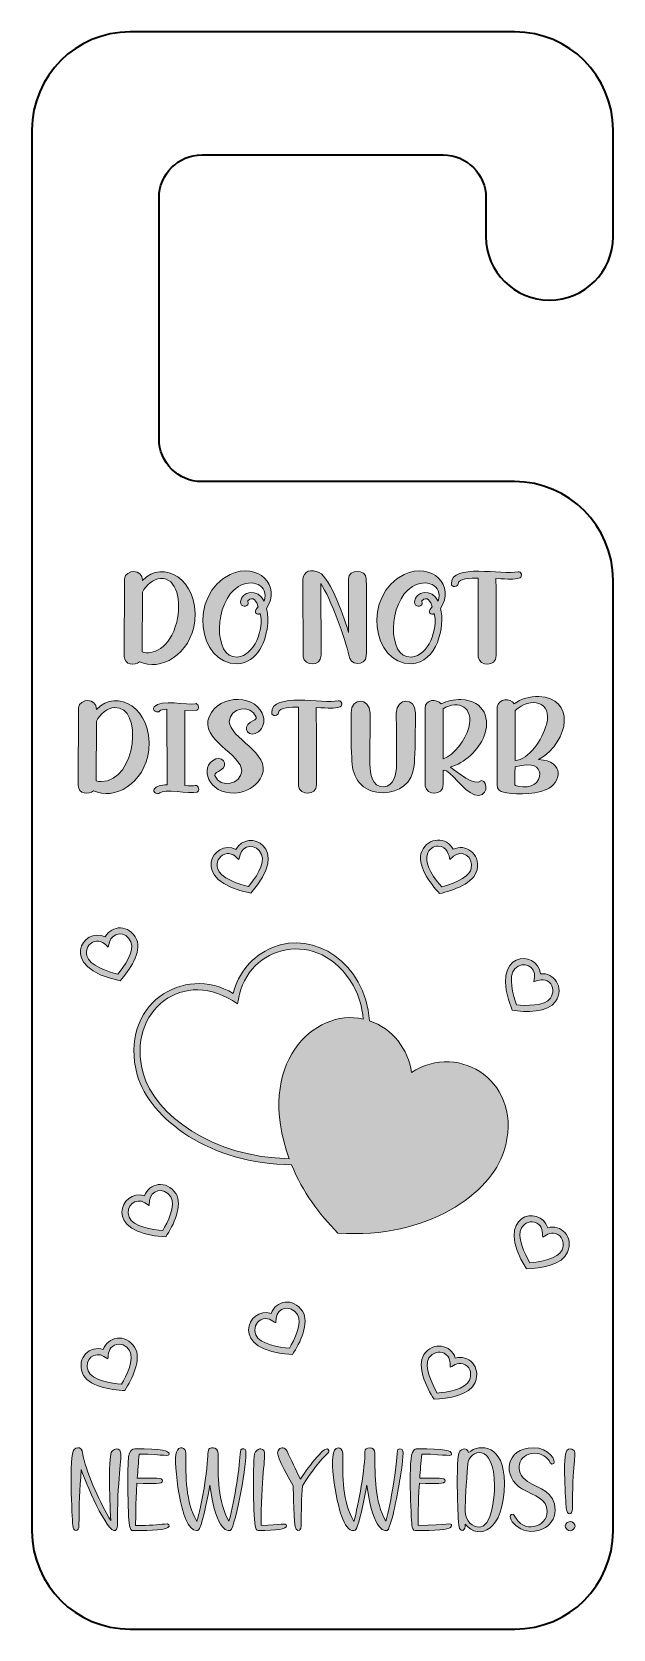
# Model space of a CAD drawing. Header units: inches. Extents: x 36 to 324, y 36 to 828.
import ezdxf

# ---------------------------------------------------------------- set-up
doc = ezdxf.new("R2010")
doc.units = ezdxf.units.IN
doc.header["$MEASUREMENT"] = 0
doc.layers.add('_U+0421_U+043B_U+043E_U+0439 1', color=7, linetype='Continuous')

msp = doc.modelspace()

# ---------------------------------------------------------------- hatches: boundary and pattern name
at = {"layer": '_U+0421_U+043B_U+043E_U+0439 1', "true_color": 0xffffff}
h = msp.add_hatch(color=7, dxfattribs=at)
h.dxf.hatch_style = 2
edge = h.paths.add_edge_path()
edge.add_spline(control_points=[(90.78, 555.93), (100.87, 566.85), (118.81, 556.57), (116.66, 535.94), (114.83, 518.87), (99.31, 510.79), (89.33, 515.69), (86.88, 513.71), (81.78, 513.97), (81.78, 518.34), (81.78, 518.34), (81.91, 556.85), (81.91, 556.85), (82.42, 561.47), (90.78, 562.09), (90.78, 555.93)], knot_values=[0, 0, 0, 0, 1, 1, 1, 2, 2, 2, 3, 3, 3, 4, 4, 4, 5, 5, 5, 5], degree=3, periodic=1)
edge = h.paths.add_edge_path()
edge.add_spline(control_points=[(90.65, 520.59), (95.49, 518.83), (104.42, 522.08), (107.73, 535.28), (110.31, 545.6), (107.79, 557.45), (99.78, 556.98), (96.08, 556.79), (92.7, 553.61), (90.71, 550.17), (90.71, 550.17), (90.65, 520.59), (90.65, 520.59)], knot_values=[0, 0, 0, 0, 1, 1, 1, 2, 2, 2, 3, 3, 3, 4, 4, 4, 4], degree=3, periodic=1)
edge = h.paths.add_edge_path()
edge.add_spline(control_points=[(152.87, 535.01), (152.4, 526.54), (147.77, 514.9), (137.78, 514.7), (118.18, 514.3), (113.48, 549.04), (134.2, 558.9), (147.97, 565.52), (159.95, 553.21), (152.21, 542.09), (152.8, 540.11), (153, 537.66), (152.87, 535.01)], knot_values=[0, 0, 0, 0, 1, 1, 1, 2, 2, 2, 3, 3, 3, 4, 4, 4, 4], degree=3, periodic=1)
edge = h.paths.add_edge_path()
edge.add_spline(control_points=[(149.16, 539.65), (147.57, 538.32), (145.65, 540.38), (147.44, 542.09), (147.7, 542.36), (147.97, 542.69), (148.17, 542.95), (147.37, 545.47), (145.59, 548.58), (143.01, 545.93), (142.74, 545.8), (143.2, 545.27), (143.14, 544.67), (142.94, 542.56), (139.23, 542.69), (139.37, 545.34), (139.56, 550.7), (148.17, 552.22), (151.08, 545.67), (153.66, 553.81), (144.73, 557.05), (138.31, 553.01), (126.19, 545.53), (125.53, 517.34), (137.78, 518.01), (146.18, 518.45), (151.2, 532.16), (149.16, 539.65)], knot_values=[0, 0, 0, 0, 1, 1, 1, 2, 2, 2, 3, 3, 3, 4, 4, 4, 5, 5, 5, 6, 6, 6, 7, 7, 7, 8, 8, 8, 9, 9, 9, 9], degree=3, periodic=1)
edge = h.paths.add_edge_path()
edge.add_spline(control_points=[(178.28, 559.96), (184.36, 557.09), (191.01, 536.38), (192.91, 530.12), (192.91, 530.12), (192.84, 556.72), (192.84, 556.72), (192.84, 561.75), (201.71, 561.75), (201.71, 556.72), (201.71, 552.42), (202.11, 525.29), (201.71, 518.54), (201.38, 513.24), (193.18, 513.9), (193.11, 518.87), (191.32, 526.71), (183.96, 547.35), (179.14, 554.47), (179.14, 554.47), (179.28, 518.87), (179.28, 518.87), (179.28, 513.17), (170.94, 513.37), (170.34, 518.14), (170.34, 518.14), (170.27, 556.12), (170.27, 556.12), (170.27, 560.95), (174.64, 561.75), (178.28, 559.96)], knot_values=[0, 0, 0, 0, 1, 1, 1, 2, 2, 2, 3, 3, 3, 4, 4, 4, 5, 5, 5, 6, 6, 6, 7, 7, 7, 8, 8, 8, 9, 9, 9, 10, 10, 10, 10], degree=3, periodic=1)
edge = h.paths.add_edge_path()
edge.add_spline(control_points=[(224.02, 514.7), (204.42, 514.3), (199.73, 549.04), (220.44, 558.9), (234.21, 565.52), (246.19, 553.21), (238.45, 542.09), (241.02, 533.52), (236.61, 514.95), (224.02, 514.7)], knot_values=[0, 0, 0, 0, 1, 1, 1, 2, 2, 2, 3, 3, 3, 3], degree=3, periodic=1)
edge = h.paths.add_edge_path()
edge.add_spline(control_points=[(235.4, 539.65), (233.81, 538.32), (231.9, 540.38), (233.68, 542.09), (233.95, 542.36), (234.21, 542.69), (234.41, 542.95), (233.62, 545.47), (231.83, 548.58), (229.25, 545.93), (228.98, 545.8), (229.45, 545.27), (229.38, 544.67), (229.18, 542.56), (225.48, 542.69), (225.61, 545.34), (225.81, 550.7), (234.41, 552.22), (237.32, 545.67), (239.9, 553.81), (230.97, 557.05), (224.55, 553.01), (212.44, 545.53), (211.77, 517.34), (224.02, 518.01), (232.51, 518.45), (237.42, 532.26), (235.4, 539.65)], knot_values=[0, 0, 0, 0, 1, 1, 1, 2, 2, 2, 3, 3, 3, 4, 4, 4, 5, 5, 5, 6, 6, 6, 7, 7, 7, 8, 8, 8, 9, 9, 9, 9], degree=3, periodic=1)
edge = h.paths.add_edge_path()
edge.add_spline(control_points=[(247.25, 554.4), (247.25, 552.95), (243.87, 552.22), (243.87, 554.4), (243.87, 564.73), (269.12, 558.56), (276.9, 560.29), (278.62, 560.69), (279.35, 557.85), (277.76, 557.32), (274.39, 556.26), (272.8, 556.65), (265.98, 556.92), (265.98, 556.92), (266.11, 518.76), (266.11, 518.73), (266.11, 513.04), (257.77, 513.24), (257.18, 518.01), (257.17, 519.03), (257.11, 556.23), (257.11, 557.18), (253.64, 557.18), (247.36, 556.96), (247.25, 554.4)], knot_values=[0, 0, 0, 0, 1, 1, 1, 2, 2, 2, 3, 3, 3, 4, 4, 4, 5, 5, 5, 6, 6, 6, 7, 7, 7, 8, 8, 8, 8], degree=3, periodic=1)
edge = h.paths.add_edge_path()
edge.add_spline(control_points=[(67.98, 491.96), (78.06, 502.88), (96, 492.6), (93.86, 471.97), (92.03, 454.91), (76.51, 446.82), (66.52, 451.72), (64.07, 449.74), (58.97, 450), (58.97, 454.37), (58.97, 454.37), (59.11, 492.88), (59.11, 492.88), (59.62, 497.49), (67.98, 498.13), (67.98, 491.96)], knot_values=[0, 0, 0, 0, 1, 1, 1, 2, 2, 2, 3, 3, 3, 4, 4, 4, 5, 5, 5, 5], degree=3, periodic=1)
edge = h.paths.add_edge_path()
edge.add_spline(control_points=[(67.85, 456.62), (68.57, 456.35), (69.37, 456.22), (70.29, 456.22), (88.05, 456.38), (91.15, 493.84), (76.98, 493.02), (73.27, 492.82), (69.9, 489.64), (67.91, 486.2), (67.91, 486.2), (67.85, 456.62), (67.85, 456.62)], knot_values=[0, 0, 0, 0, 1, 1, 1, 2, 2, 2, 3, 3, 3, 4, 4, 4, 4], degree=3, periodic=1)
edge = h.paths.add_edge_path()
edge.add_spline(control_points=[(102.91, 492.09), (101.05, 492.09), (99.66, 491.89), (99.27, 491.23), (98.47, 490.04), (95.1, 491.56), (96.62, 493.35), (99.79, 497.34), (113.22, 493.92), (116.81, 494.87), (118.2, 495.33), (119.39, 492.55), (117.73, 491.63), (117.73, 491.63), (111.71, 491.56), (111.71, 491.56), (111.71, 491.56), (111.78, 454.24), (111.78, 454.24), (114.03, 454.1), (115.88, 453.97), (116.94, 454.24), (118.59, 454.76), (119.32, 451.39), (117.8, 450.99), (113.99, 450.04), (101.33, 452.88), (99.33, 450.6), (98.07, 449.41), (95.69, 451.26), (96.55, 452.52), (97.54, 454.1), (100.06, 454.63), (102.97, 454.7), (102.97, 454.7), (102.91, 492.09), (102.91, 492.09)], knot_values=[0, 0, 0, 0, 1, 1, 1, 2, 2, 2, 3, 3, 3, 4, 4, 4, 5, 5, 5, 6, 6, 6, 7, 7, 7, 8, 8, 8, 9, 9, 9, 10, 10, 10, 11, 11, 11, 12, 12, 12, 12], degree=3, periodic=1)
edge = h.paths.add_edge_path()
edge.add_spline(control_points=[(150.83, 488.25), (151.29, 486.2), (150.76, 482.82), (148.25, 480.97), (143.81, 477.4), (139.64, 482.96), (144.28, 485.74), (145.73, 486.6), (147.52, 487.13), (147.12, 488.25), (144.57, 495.09), (134.04, 492.6), (133.82, 486.13), (133.7, 477.79), (154.7, 470.48), (149.97, 459.2), (148.11, 454.9), (143.88, 451.79), (139.05, 450.86), (125.13, 448.41), (118.67, 461.55), (125.54, 466.61), (129.98, 470.19), (134.15, 464.63), (129.51, 461.85), (128.06, 460.99), (126.27, 460.46), (126.67, 459.33), (129.22, 452.49), (139.75, 454.99), (139.97, 461.45), (140.09, 469.79), (119.09, 477.1), (123.82, 488.38), (128.93, 500.41), (148.34, 499.27), (150.83, 488.25)], knot_values=[0, 0, 0, 0, 1, 1, 1, 2, 2, 2, 3, 3, 3, 4, 4, 4, 5, 5, 5, 6, 6, 6, 7, 7, 7, 8, 8, 8, 9, 9, 9, 10, 10, 10, 11, 11, 11, 12, 12, 12, 12], degree=3, periodic=1)
edge = h.paths.add_edge_path()
edge.add_spline(control_points=[(158.19, 490.43), (158.19, 488.98), (154.81, 488.25), (154.81, 490.43), (154.81, 500.78), (180.18, 494.62), (187.84, 496.33), (189.57, 496.72), (190.29, 493.88), (188.7, 493.35), (185.33, 492.29), (183.74, 492.69), (176.92, 492.95), (176.92, 492.95), (177.05, 454.8), (177.05, 454.76), (177.05, 449.07), (168.71, 449.27), (168.12, 454.04), (168.12, 455.06), (168.05, 492.26), (168.05, 493.21), (164.79, 493.21), (158.3, 493.04), (158.19, 490.43)], knot_values=[0, 0, 0, 0, 1, 1, 1, 2, 2, 2, 3, 3, 3, 4, 4, 4, 5, 5, 5, 6, 6, 6, 7, 7, 7, 8, 8, 8, 8], degree=3, periodic=1)
edge = h.paths.add_edge_path()
edge.add_spline(control_points=[(226.04, 490.37), (226.04, 475.15), (225.77, 467.8), (225.44, 464.23), (224.51, 455.16), (217.96, 450.99), (210.15, 450.73), (200.88, 450.73), (195.59, 456.35), (194.73, 464.89), (194.33, 468.66), (194.13, 475.55), (194.13, 490.37), (194.33, 498.24), (203.2, 498.11), (203.6, 490.24), (203.6, 490.24), (203.46, 464.89), (203.46, 464.89), (203.6, 460.12), (204.59, 453.64), (210.15, 453.64), (215.58, 453.91), (216.57, 459.99), (216.7, 464.56), (216.7, 464.69), (216.7, 465.29), (216.57, 490.24), (216.97, 498.11), (225.84, 498.24), (226.04, 490.37)], knot_values=[0, 0, 0, 0, 1, 1, 1, 2, 2, 2, 3, 3, 3, 4, 4, 4, 5, 5, 5, 6, 6, 6, 7, 7, 7, 8, 8, 8, 9, 9, 9, 10, 10, 10, 10], degree=3, periodic=1)
edge = h.paths.add_edge_path()
edge.add_spline(control_points=[(239.87, 454.76), (239.87, 449.07), (231.53, 449.27), (230.93, 454.04), (230.93, 454.04), (230.87, 492.62), (230.87, 492.62), (230.87, 497.25), (236.62, 497.32), (238.88, 494.8), (241.79, 496.32), (245.3, 496.99), (248.6, 496.92), (260.72, 496.52), (263.17, 486.6), (260.12, 478.92), (257.41, 471.9), (250.39, 465.29), (243.31, 463.44), (243.37, 463.37), (243.51, 463.37), (243.57, 463.3), (246.62, 461.25), (255.36, 453.38), (258.73, 456.75), (262.37, 456.49), (261.98, 447.62), (255.29, 449.74), (249.62, 451.54), (243.71, 461.98), (239.87, 461.98), (239.87, 461.98), (239.87, 454.76), (239.87, 454.76), (239.87, 454.76), (239.87, 454.76), (239.87, 454.76)], knot_values=[0, 0, 0, 0, 1, 1, 1, 2, 2, 2, 3, 3, 3, 4, 4, 4, 5, 5, 5, 6, 6, 6, 7, 7, 7, 8, 8, 8, 9, 9, 9, 10, 10, 10, 11, 11, 11, 12, 12, 12, 12], degree=3, periodic=1)
edge = h.paths.add_edge_path()
edge.add_spline(control_points=[(239.8, 467.54), (245.36, 469.59), (250.79, 476.67), (252.51, 483.09), (255.11, 492.98), (247.53, 497.09), (239.74, 492.29), (239.74, 492.29), (239.8, 467.54), (239.8, 467.54)], knot_values=[0, 0, 0, 0, 1, 1, 1, 2, 2, 2, 3, 3, 3, 3], degree=3, periodic=1)
edge = h.paths.add_edge_path()
edge.add_spline(control_points=[(290.97, 452.25), (284.15, 449.21), (273.29, 450.27), (269.79, 450.93), (268, 451.19), (266.54, 452.32), (266.54, 454.7), (266.54, 454.7), (266.61, 493.28), (266.61, 493.28), (267.07, 497.32), (273.16, 498.05), (275.01, 494.74), (278.26, 497.38), (282.89, 498.57), (287.19, 498.44), (305.05, 497.86), (303.06, 476.52), (287.13, 467.21), (300.48, 466.42), (298.23, 455.5), (290.97, 452.25)], knot_values=[0, 0, 0, 0, 1, 1, 1, 2, 2, 2, 3, 3, 3, 4, 4, 4, 5, 5, 5, 6, 6, 6, 7, 7, 7, 7], degree=3, periodic=1)
edge = h.paths.add_edge_path()
edge.add_spline(control_points=[(275.41, 463.57), (275.41, 454), (274.66, 454.35), (276.74, 453.97), (283.82, 452.51), (288.05, 455.96), (287.66, 460.39), (287.39, 463.24), (284.81, 466.15), (275.41, 463.57)], knot_values=[0, 0, 0, 0, 1, 1, 1, 2, 2, 2, 3, 3, 3, 3], degree=3, periodic=1)
edge = h.paths.add_edge_path()
edge.add_spline(control_points=[(275.41, 466.68), (282.23, 467.01), (289.05, 477.13), (291.03, 484.61), (294.23, 496.19), (282.88, 498.38), (275.54, 491.56), (275.54, 491.56), (275.41, 466.68), (275.41, 466.68)], knot_values=[0, 0, 0, 0, 1, 1, 1, 2, 2, 2, 3, 3, 3, 3], degree=3, periodic=1)
edge = h.paths.add_edge_path()
edge.add_spline(control_points=[(60.42, 115.07), (59.65, 104.91), (59.3, 97.85), (59.3, 87.29), (59.3, 84.28), (56.53, 83.65), (56.22, 87.6), (55.94, 91.08), (54.14, 122.24), (56.95, 125.01), (58.02, 126.06), (59.47, 126.31), (60.45, 125.22), (61.38, 124.18), (60.98, 123.01), (61.36, 121.44), (63.43, 112.47), (70.11, 97.75), (75.07, 89.8), (74.67, 95.97), (74.47, 103.35), (74.47, 111.96), (74.47, 121.87), (74.98, 123.49), (75.99, 124.45), (77.14, 125.56), (78.58, 125.67), (79.48, 124.67), (81.17, 122.78), (78.41, 113.12), (78.36, 90.48), (78.36, 87.89), (78.49, 86.55), (77.97, 85.55), (75.16, 80.14), (63.71, 105.49), (60.42, 115.07)], knot_values=[0, 0, 0, 0, 1, 1, 1, 2, 2, 2, 3, 3, 3, 4, 4, 4, 5, 5, 5, 6, 6, 6, 7, 7, 7, 8, 8, 8, 9, 9, 9, 10, 10, 10, 11, 11, 11, 12, 12, 12, 12], degree=3, periodic=1)
edge = h.paths.add_edge_path()
edge.add_spline(control_points=[(85.91, 84.83), (84.59, 84.83), (83.51, 86.2), (83.51, 111.96), (83.51, 115.18), (83.65, 118.4), (83.91, 121.64), (84.14, 124.17), (85.64, 125.35), (87, 125.35), (100.66, 125.35), (103.99, 124.55), (103.99, 122.87), (103.99, 121.29), (102.06, 122.57), (89.17, 122.78), (88.77, 118.46), (88.44, 114.45), (88.2, 110.76), (97.26, 110.76), (100.76, 111.25), (100.76, 109.5), (100.76, 107.75), (96.64, 108.28), (88.03, 108.28), (87.34, 97.16), (87.4, 91.59), (87.4, 87.34), (94.1, 87.42), (98.84, 87.67), (101.62, 88.09), (104.35, 88.52), (104.42, 87.14), (103.42, 86.29), (102.24, 85.32), (96.4, 84.83), (85.91, 84.83)], knot_values=[0, 0, 0, 0, 1, 1, 1, 2, 2, 2, 3, 3, 3, 4, 4, 4, 5, 5, 5, 6, 6, 6, 7, 7, 7, 8, 8, 8, 9, 9, 9, 10, 10, 10, 11, 11, 11, 12, 12, 12, 12], degree=3, periodic=1)
edge = h.paths.add_edge_path()
edge.add_spline(control_points=[(124.18, 107.36), (123.33, 102.45), (121.07, 90.35), (119.02, 85.83), (118.71, 85.16), (118.24, 84.83), (117.62, 84.83), (109.3, 84.83), (106.07, 119.53), (107.56, 123.65), (108.86, 127.26), (112.25, 126.08), (112.25, 123.18), (112.25, 111.47), (112.09, 99.18), (117.73, 89.4), (118.32, 91.3), (118.92, 93.7), (119.53, 96.6), (125.34, 124.44), (121.24, 125.89), (125.73, 125.89), (127.09, 125.89), (128.21, 125.02), (128.21, 123.18), (128.21, 111.56), (128.03, 99.36), (133.64, 89.46), (136.57, 100.22), (139.09, 117.7), (139.29, 123.95), (139.36, 125.48), (140.81, 125.67), (141.68, 124.97), (143.45, 123.51), (138, 92.1), (134.87, 85.57), (133.85, 83.55), (127.18, 83.71), (124.18, 107.36)], knot_values=[0, 0, 0, 0, 1, 1, 1, 2, 2, 2, 3, 3, 3, 4, 4, 4, 5, 5, 5, 6, 6, 6, 7, 7, 7, 8, 8, 8, 9, 9, 9, 10, 10, 10, 11, 11, 11, 12, 12, 12, 13, 13, 13, 13], degree=3, periodic=1)
edge = h.paths.add_edge_path()
edge.add_spline(control_points=[(148.14, 84.83), (147.78, 84.83), (147.43, 85.05), (147.11, 85.5), (145.84, 87.26), (145.34, 111.95), (146.14, 121.64), (146.46, 125.26), (149.42, 126.15), (150.75, 124.67), (152.49, 122.72), (149.62, 113.76), (149.62, 90.48), (149.62, 90.48), (149.62, 87.37), (149.62, 87.37), (159.07, 87.51), (162.19, 89), (162.19, 87.17), (162.19, 85.61), (157.51, 84.83), (148.14, 84.83)], knot_values=[0, 0, 0, 0, 1, 1, 1, 2, 2, 2, 3, 3, 3, 4, 4, 4, 5, 5, 5, 6, 6, 6, 7, 7, 7, 7], degree=3, periodic=1)
edge = h.paths.add_edge_path()
edge.add_spline(control_points=[(166.92, 85.5), (165.67, 87.28), (165.51, 104.87), (165.51, 107.05), (158.24, 120.31), (156.58, 123.17), (158.5, 125.16), (159.46, 126.17), (161.28, 126.5), (162.43, 124.18), (164.39, 119.93), (166.6, 115.3), (169.08, 110.27), (171.48, 114.15), (180.92, 127.49), (182.85, 125.02), (183.23, 124.54), (183.21, 123.71), (182.68, 123.21), (178.79, 119.67), (174.57, 114.25), (170.02, 106.96), (169.64, 101.33), (169.45, 94.76), (169.45, 87.26), (169.45, 84.96), (167.89, 84.13), (166.92, 85.5)], knot_values=[0, 0, 0, 0, 1, 1, 1, 2, 2, 2, 3, 3, 3, 4, 4, 4, 5, 5, 5, 6, 6, 6, 7, 7, 7, 8, 8, 8, 9, 9, 9, 9], degree=3, periodic=1)
edge = h.paths.add_edge_path()
edge.add_spline(control_points=[(201.96, 107.36), (201.14, 102.66), (200.26, 98.26), (199.31, 94.17), (197.2, 85.23), (196.41, 84.83), (195.39, 84.83), (193.11, 84.83), (191.1, 87.27), (189.37, 92.14), (187.2, 98.24), (181.49, 125.89), (187.77, 125.89), (188.85, 125.89), (190.02, 124.94), (190.02, 123.18), (190.02, 111.47), (189.87, 99.18), (195.51, 89.4), (197.94, 97.26), (201.05, 116.59), (201.05, 123.95), (201.05, 125.25), (201.87, 125.89), (203.5, 125.89), (204.82, 125.89), (205.99, 125.06), (205.99, 123.18), (205.99, 111.6), (205.8, 99.37), (211.41, 89.46), (212.75, 94.35), (213.99, 100.46), (215.16, 107.78), (217.88, 124.97), (216.33, 125.31), (218.41, 125.35), (220.23, 125.35), (220.52, 124.14), (218.64, 111.92), (217.78, 106.3), (215.11, 90.7), (212.64, 85.57), (211.63, 83.54), (204.95, 83.74), (201.96, 107.36)], knot_values=[0, 0, 0, 0, 1, 1, 1, 2, 2, 2, 3, 3, 3, 4, 4, 4, 5, 5, 5, 6, 6, 6, 7, 7, 7, 8, 8, 8, 9, 9, 9, 10, 10, 10, 11, 11, 11, 12, 12, 12, 13, 13, 13, 14, 14, 14, 15, 15, 15, 15], degree=3, periodic=1)
edge = h.paths.add_edge_path()
edge.add_spline(control_points=[(225.91, 84.83), (224.91, 84.83), (224.39, 86.24), (224.29, 87.57), (224.05, 90.57), (222.19, 121.74), (225.03, 124.45), (225.66, 125.05), (226.31, 125.35), (227, 125.35), (240.61, 125.35), (243.99, 124.56), (243.99, 122.87), (243.99, 121.29), (242.07, 122.56), (229.17, 122.78), (228.77, 118.46), (228.45, 114.45), (228.2, 110.76), (237.26, 110.76), (240.76, 111.25), (240.76, 109.5), (240.76, 107.78), (236.81, 108.27), (228.03, 108.27), (227.34, 97.17), (227.4, 91.62), (227.4, 87.34), (242.52, 87.52), (243.99, 88.97), (243.99, 87.32), (243.99, 86.95), (243.8, 86.61), (243.42, 86.29), (242.24, 85.32), (236.41, 84.83), (225.91, 84.83)], knot_values=[0, 0, 0, 0, 1, 1, 1, 2, 2, 2, 3, 3, 3, 4, 4, 4, 5, 5, 5, 6, 6, 6, 7, 7, 7, 8, 8, 8, 9, 9, 9, 10, 10, 10, 11, 11, 11, 12, 12, 12, 12], degree=3, periodic=1)
edge = h.paths.add_edge_path()
edge.add_spline(control_points=[(250.68, 88.09), (250.68, 87.19), (250.75, 86.18), (250.22, 85.46), (249.35, 84.27), (247.8, 84.66), (247.56, 87.57), (246.88, 95.85), (246.43, 112.38), (247.19, 121.64), (247.59, 126.04), (251.89, 126.35), (252.36, 123.49), (257.98, 128.12), (270.13, 127.69), (270.13, 108.33), (270.13, 84.52), (257.66, 79.66), (250.68, 88.09)], knot_values=[0, 0, 0, 0, 1, 1, 1, 2, 2, 2, 3, 3, 3, 4, 4, 4, 5, 5, 5, 6, 6, 6, 6], degree=3, periodic=1)
edge = h.paths.add_edge_path()
edge.add_spline(control_points=[(257.9, 86.52), (263.6, 86.52), (265.3, 100.87), (265.3, 107.05), (265.3, 128.92), (252.62, 125.14), (252.02, 117.7), (251.18, 107.68), (250.76, 99.98), (250.76, 94.6), (250.76, 89.32), (254.52, 86.52), (257.9, 86.52)], knot_values=[0, 0, 0, 0, 1, 1, 1, 2, 2, 2, 3, 3, 3, 4, 4, 4, 4], degree=3, periodic=1)
edge = h.paths.add_edge_path()
edge.add_spline(control_points=[(274.23, 92.91), (274.62, 92.91), (274.89, 92.72), (275.06, 92.34), (279.21, 83.06), (291.4, 86.3), (291.4, 94.23), (291.32, 100.69), (285.26, 101.94), (279.17, 105.36), (268.62, 111.3), (270.78, 125.92), (284.37, 125.92), (292.4, 125.92), (295.99, 119.18), (294.58, 118.11), (294.01, 117.68), (293.29, 117.7), (292.91, 118.5), (291.5, 121.45), (288.34, 123.18), (285.14, 123.18), (276.78, 123.18), (274.59, 113.58), (281.62, 109.22), (287.62, 105.5), (295.25, 104.24), (295.25, 94.94), (295.25, 90.49), (292.75, 87.35), (289.17, 85.73), (277.53, 80.47), (270.1, 92.91), (274.23, 92.91)], knot_values=[0, 0, 0, 0, 1, 1, 1, 2, 2, 2, 3, 3, 3, 4, 4, 4, 5, 5, 5, 6, 6, 6, 7, 7, 7, 8, 8, 8, 9, 9, 9, 10, 10, 10, 11, 11, 11, 11], degree=3, periodic=1)
edge = h.paths.add_edge_path()
edge.add_spline(control_points=[(300.81, 95.97), (300.52, 99.36), (298.92, 121.88), (301.11, 124.48), (302.07, 125.62), (303.43, 125.63), (304.39, 124.79), (306.14, 123.27), (303.95, 119.98), (303.95, 98.88), (303.95, 98.88), (303.92, 95.65), (303.92, 95.65), (303.92, 92.62), (301.12, 92.04), (300.81, 95.97)], knot_values=[0, 0, 0, 0, 1, 1, 1, 2, 2, 2, 3, 3, 3, 4, 4, 4, 5, 5, 5, 5], degree=3, periodic=1)
edge = h.paths.add_edge_path()
edge.add_spline(control_points=[(301.05, 85.46), (298.78, 87.59), (302.29, 90.66), (304.44, 88.6), (306.68, 86.46), (303.23, 83.41), (301.05, 85.46)], knot_values=[0, 0, 0, 0, 1, 1, 1, 2, 2, 2, 2], degree=3, periodic=1)
edge = h.paths.add_edge_path()
edge.add_spline(control_points=[(224.07, 311.93), (222.62, 323.57), (214.75, 333.7), (203.24, 337.65), (201.09, 366.57), (175.86, 382.59), (155.14, 373.97), (145.28, 369.87), (138.18, 361.42), (135.8, 351.12), (111.56, 366.13), (78.6, 345.54), (88.22, 310.8), (94.3, 288.82), (124.88, 266.36), (164.67, 266.24), (170.24, 252.52), (178.09, 242.03), (187.68, 232.4), (232.56, 229.22), (263.42, 252.22), (269.92, 272.9), (280.63, 306.96), (247.68, 327.68), (224.07, 311.93)], knot_values=[0, 0, 0, 0, 1, 1, 1, 2, 2, 2, 3, 3, 3, 4, 4, 4, 5, 5, 5, 6, 6, 6, 7, 7, 7, 8, 8, 8, 8], degree=3, periodic=1)
edge = h.paths.add_edge_path()
edge.add_spline(control_points=[(91.11, 311.6), (82.5, 342.71), (111.58, 364.91), (137.93, 345.99), (137.93, 345.99), (138.32, 348.38), (138.32, 348.38), (142.57, 374.93), (178.3, 384.81), (195.33, 354.97), (197.95, 350.38), (199.59, 344.77), (200.2, 338.52), (176, 344.01), (146.27, 316.43), (163.5, 269.26), (125.7, 269.8), (96.84, 290.91), (91.11, 311.6)], knot_values=[0, 0, 0, 0, 1, 1, 1, 2, 2, 2, 3, 3, 3, 4, 4, 4, 5, 5, 5, 6, 6, 6, 6], degree=3, periodic=1)
edge = h.paths.add_edge_path()
edge.add_spline(control_points=[(235.28, 149.97), (231.56, 155.84), (226.44, 166.37), (230.28, 172.1), (234.79, 178.85), (243.79, 177.06), (245.8, 170.39), (252.23, 172.24), (258.84, 166.14), (255.65, 158.31), (255.65, 158.31), (255.65, 158.31), (255.65, 158.31), (253.09, 151.99), (242.15, 150.22), (235.28, 149.97)], knot_values=[0, 0, 0, 0, 1, 1, 1, 2, 2, 2, 3, 3, 3, 4, 4, 4, 5, 5, 5, 5], degree=3, periodic=1)
edge = h.paths.add_edge_path()
edge.add_spline(control_points=[(232.77, 170.43), (230.04, 166.35), (234.47, 157.12), (236.9, 153.05), (241.42, 153.35), (251.03, 154.91), (252.87, 159.43), (252.87, 159.43), (252.87, 159.43), (252.87, 159.43), (253.91, 161.98), (253.68, 165.45), (250.75, 167.04), (247.7, 168.71), (245.45, 167.02), (243.29, 165.79), (243.15, 168.24), (243.36, 171.07), (240.3, 172.74), (237.76, 174.13), (234.59, 173.16), (232.77, 170.43)], knot_values=[0, 0, 0, 0, 1, 1, 1, 2, 2, 2, 3, 3, 3, 4, 4, 4, 5, 5, 5, 6, 6, 6, 7, 7, 7, 7], degree=3, periodic=1)
edge = h.paths.add_edge_path()
edge.add_spline(control_points=[(281.14, 214.57), (263.8, 241.85), (288.13, 246.66), (291.65, 234.99), (298.07, 236.84), (304.7, 230.74), (301.51, 222.9), (301.51, 222.9), (301.51, 222.9), (301.51, 222.9), (298.94, 216.59), (288, 214.82), (281.14, 214.57)], knot_values=[0, 0, 0, 0, 1, 1, 1, 2, 2, 2, 3, 3, 3, 4, 4, 4, 4], degree=3, periodic=1)
edge = h.paths.add_edge_path()
edge.add_spline(control_points=[(278.63, 235.03), (275.89, 230.94), (280.32, 221.72), (282.75, 217.65), (287.28, 217.95), (296.89, 219.5), (298.73, 224.03), (298.73, 224.03), (298.73, 224.03), (298.73, 224.03), (299.76, 226.57), (299.54, 230.04), (296.61, 231.64), (293.55, 233.3), (291.29, 231.61), (289.14, 230.38), (289.01, 232.83), (289.22, 235.67), (286.15, 237.34), (283.29, 238.9), (280.2, 237.37), (278.63, 235.03)], knot_values=[0, 0, 0, 0, 1, 1, 1, 2, 2, 2, 3, 3, 3, 4, 4, 4, 5, 5, 5, 6, 6, 6, 7, 7, 7, 7], degree=3, periodic=1)
edge = h.paths.add_edge_path()
edge.add_spline(control_points=[(273.95, 342.86), (261.94, 372.96), (286.79, 373.06), (288.08, 360.97), (294.73, 361.6), (300.1, 354.37), (295.51, 347.26), (295.51, 347.26), (295.51, 347.26), (295.51, 347.26), (291.81, 341.52), (280.68, 341.83), (273.95, 342.86)], knot_values=[0, 0, 0, 0, 1, 1, 1, 2, 2, 2, 3, 3, 3, 4, 4, 4, 4], degree=3, periodic=1)
edge = h.paths.add_edge_path()
edge.add_spline(control_points=[(276.11, 345.58), (280.61, 345.04), (290.34, 344.78), (292.99, 348.89), (292.99, 348.89), (292.99, 348.89), (292.99, 348.89), (294.48, 351.2), (294.9, 354.64), (292.32, 356.76), (289.63, 358.96), (287.11, 357.72), (284.75, 356.91), (284.75, 356.91), (285.07, 359.32), (285.07, 359.32), (285.75, 364.37), (279.68, 367.9), (275.28, 363.43), (271.84, 359.93), (274.48, 350.04), (276.11, 345.58)], knot_values=[0, 0, 0, 0, 1, 1, 1, 2, 2, 2, 3, 3, 3, 4, 4, 4, 5, 5, 5, 6, 6, 6, 7, 7, 7, 7], degree=3, periodic=1)
edge = h.paths.add_edge_path()
edge.add_spline(control_points=[(238.04, 400.7), (233.32, 405.81), (226.41, 415.24), (229.16, 421.57), (232.43, 429.09), (241.6, 428.81), (244.74, 422.67), (250.72, 425.63), (258.33, 420.83), (256.59, 412.54), (256.59, 412.54), (256.59, 412.54), (256.59, 412.54), (256.59, 412.54), (256.59, 412.54), (256.59, 412.54), (255.2, 405.86), (244.75, 402.17), (238.04, 400.7)], knot_values=[0, 0, 0, 0, 1, 1, 1, 2, 2, 2, 3, 3, 3, 4, 4, 4, 5, 5, 5, 6, 6, 6, 6], degree=3, periodic=1)
edge = h.paths.add_edge_path()
edge.add_spline(control_points=[(237.3, 424.26), (233.48, 424.26), (225.88, 419.15), (239.08, 404.01), (247.18, 406.05), (253.66, 410.19), (253.66, 413.15), (254.99, 419.53), (248.74, 422.42), (244.95, 419.25), (244.95, 419.25), (243.09, 417.68), (243.09, 417.68), (242.7, 419.33), (242.15, 424.26), (237.3, 424.26)], knot_values=[0, 0, 0, 0, 1, 1, 1, 2, 2, 2, 3, 3, 3, 4, 4, 4, 5, 5, 5, 5], degree=3, periodic=1)
edge = h.paths.add_edge_path()
edge.add_spline(control_points=[(81.98, 154.29), (75.04, 154.62), (63.49, 156.5), (61.01, 162.94), (58.09, 170.53), (64.74, 176.83), (71.34, 174.64), (73.53, 180.95), (82.32, 182.87), (86.9, 175.74), (86.9, 175.74), (86.9, 175.74), (86.9, 175.74), (90.59, 169.99), (85.7, 159.99), (81.98, 154.29)], knot_values=[0, 0, 0, 0, 1, 1, 1, 2, 2, 2, 3, 3, 3, 4, 4, 4, 5, 5, 5, 5], degree=3, periodic=1)
edge = h.paths.add_edge_path()
edge.add_spline(control_points=[(63.81, 164.02), (65.58, 159.42), (75.67, 157.74), (80.4, 157.38), (82.75, 161.26), (87.02, 170.01), (84.38, 174.12), (84.38, 174.12), (84.38, 174.12), (84.38, 174.12), (82.89, 176.43), (79.93, 178.24), (76.93, 176.77), (73.81, 175.23), (73.9, 172.4), (73.66, 169.94), (73.66, 169.94), (71.6, 171.23), (71.6, 171.23), (67.28, 173.94), (61.56, 169.86), (63.81, 164.02)], knot_values=[0, 0, 0, 0, 1, 1, 1, 2, 2, 2, 3, 3, 3, 4, 4, 4, 5, 5, 5, 6, 6, 6, 7, 7, 7, 7], degree=3, periodic=1)
edge = h.paths.add_edge_path()
edge.add_spline(control_points=[(102.38, 230.47), (69.98, 232.02), (80.22, 254.67), (91.74, 250.83), (93.94, 257.16), (102.73, 259.03), (107.3, 251.92), (107.3, 251.92), (107.3, 251.92), (107.3, 251.92), (110.99, 246.18), (106.1, 236.17), (102.38, 230.47)], knot_values=[0, 0, 0, 0, 1, 1, 1, 2, 2, 2, 3, 3, 3, 4, 4, 4, 4], degree=3, periodic=1)
edge = h.paths.add_edge_path()
edge.add_spline(control_points=[(84.21, 240.2), (85.98, 235.61), (96.07, 233.92), (100.8, 233.56), (103.15, 237.44), (107.42, 246.19), (104.78, 250.3), (104.78, 250.3), (104.78, 250.3), (104.78, 250.3), (101.25, 255.79), (94.76, 253.45), (94.29, 248.54), (94.29, 248.54), (94.06, 246.12), (94.06, 246.12), (94.06, 246.12), (92, 247.41), (92, 247.41), (87.71, 250.1), (81.94, 246.09), (84.21, 240.2)], knot_values=[0, 0, 0, 0, 1, 1, 1, 2, 2, 2, 3, 3, 3, 4, 4, 4, 5, 5, 5, 6, 6, 6, 7, 7, 7, 7], degree=3, periodic=1)
edge = h.paths.add_edge_path()
edge.add_spline(control_points=[(165.16, 172.16), (132.65, 173.71), (143.05, 196.32), (154.53, 192.51), (156.72, 198.84), (165.52, 200.72), (170.08, 193.61), (170.08, 193.61), (170.08, 193.61), (170.08, 193.61), (173.77, 187.86), (168.88, 177.86), (165.16, 172.16)], knot_values=[0, 0, 0, 0, 1, 1, 1, 2, 2, 2, 3, 3, 3, 4, 4, 4, 4], degree=3, periodic=1)
edge = h.paths.add_edge_path()
edge.add_spline(control_points=[(149.43, 189.37), (146.84, 188.09), (145.81, 184.94), (146.99, 181.89), (148.76, 177.3), (158.85, 175.61), (163.58, 175.25), (165.94, 179.12), (170.2, 187.88), (167.56, 191.99), (167.56, 191.99), (167.56, 191.99), (167.56, 191.99), (164.04, 197.46), (157.55, 195.15), (157.08, 190.22), (157.08, 190.22), (156.85, 187.81), (156.85, 187.81), (155.05, 188.93), (152.64, 190.95), (149.43, 189.37)], knot_values=[0, 0, 0, 0, 1, 1, 1, 2, 2, 2, 3, 3, 3, 4, 4, 4, 5, 5, 5, 6, 6, 6, 7, 7, 7, 7], degree=3, periodic=1)
edge = h.paths.add_edge_path()
edge.add_spline(control_points=[(79.69, 357.49), (47.94, 363.94), (61.44, 384.77), (72.27, 379.23), (75.41, 385.16), (84.39, 385.65), (87.82, 377.95), (87.82, 377.95), (87.82, 377.95), (87.82, 377.95), (90.59, 371.71), (84.24, 362.57), (79.69, 357.49)], knot_values=[0, 0, 0, 0, 1, 1, 1, 2, 2, 2, 3, 3, 3, 4, 4, 4, 4], degree=3, periodic=1)
edge = h.paths.add_edge_path()
edge.add_spline(control_points=[(66.76, 376.89), (64, 376.03), (62.51, 373.07), (63.21, 369.87), (64.26, 365.06), (73.98, 361.86), (78.6, 360.79), (81.51, 364.26), (87.06, 372.26), (85.07, 376.73), (85.07, 376.73), (85.07, 376.73), (85.07, 376.73), (82.41, 382.71), (75.65, 381.35), (74.44, 376.58), (74.44, 376.58), (73.85, 374.22), (73.85, 374.22), (72.1, 375.73), (70.16, 377.97), (66.76, 376.89)], knot_values=[0, 0, 0, 0, 1, 1, 1, 2, 2, 2, 3, 3, 3, 4, 4, 4, 5, 5, 5, 6, 6, 6, 7, 7, 7, 7], degree=3, periodic=1)
edge = h.paths.add_edge_path()
edge.add_spline(control_points=[(144.45, 400.87), (112.68, 407.32), (126.23, 428.15), (137.04, 422.61), (142.71, 433.33), (165.19, 424.01), (144.45, 400.87)], knot_values=[0, 0, 0, 0, 1, 1, 1, 2, 2, 2, 2], degree=3, periodic=1)
edge = h.paths.add_edge_path()
edge.add_spline(control_points=[(131.53, 420.27), (128.4, 419.29), (127.37, 416), (127.97, 413.25), (129.02, 408.44), (138.74, 405.24), (143.36, 404.17), (146.28, 407.64), (151.82, 415.64), (149.84, 420.11), (149.84, 420.11), (149.84, 420.11), (149.84, 420.11), (147.19, 426.06), (140.42, 424.75), (139.21, 419.96), (139.21, 419.96), (138.61, 417.6), (138.61, 417.6), (136.86, 419.11), (134.92, 421.34), (131.53, 420.27)], knot_values=[0, 0, 0, 0, 1, 1, 1, 2, 2, 2, 3, 3, 3, 4, 4, 4, 5, 5, 5, 6, 6, 6, 7, 7, 7, 7], degree=3, periodic=1)

# ---------------------------------------------------------------- linework, layer by layer
at = {"layer": '_U+0421_U+043B_U+043E_U+0439 1', "color": 1, "lineweight": 35, "true_color": 0xff0000}
msp.add_open_spline([(120.25, 605), (120.25, 605), (275.2, 605), (275.2, 605), (302.15, 605), (324, 583.15), (324, 556.2), (324, 556.2), (324, 84.62), (324, 84.62), (324, 57.77), (302.23, 36), (275.38, 36), (275.38, 36), (84.62, 36), (84.62, 36), (57.77, 36), (36, 57.77), (36, 84.62), (36, 84.62), (36, 779.38), (36, 779.38), (36, 806.23), (57.77, 828), (84.62, 828), (84.62, 828), (275.38, 828), (275.38, 828), (302.23, 828), (324, 806.23), (324, 779.38), (324, 779.38), (324, 726.5), (324, 726.5), (324, 709.1), (309.9, 695), (292.5, 695), (292.5, 695), (292.5, 695), (292.5, 695), (275.1, 695), (261, 709.1), (261, 726.5), (261, 726.5), (261, 745.75), (261, 745.75), (261, 757.49), (251.49, 767), (239.75, 767), (239.75, 767), (120.25, 767), (120.25, 767), (108.51, 767), (99, 757.49), (99, 745.75), (99, 745.75), (99, 626.25), (99, 626.25), (99, 614.51), (108.51, 605), (120.25, 605)], degree=3, knots=[0, 0, 0, 0, 1, 1, 1, 2, 2, 2, 3, 3, 3, 4, 4, 4, 5, 5, 5, 6, 6, 6, 7, 7, 7, 8, 8, 8, 9, 9, 9, 10, 10, 10, 11, 11, 11, 12, 12, 12, 13, 13, 13, 14, 14, 14, 15, 15, 15, 16, 16, 16, 17, 17, 17, 18, 18, 18, 19, 19, 19, 20, 20, 20, 20], dxfattribs=at)
at = {"layer": '_U+0421_U+043B_U+043E_U+0439 1', "lineweight": 0}
for points, knots in [([(90.78, 555.93), (100.87, 566.85), (118.81, 556.57), (116.66, 535.94), (114.83, 518.87), (99.31, 510.79), (89.33, 515.69), (86.88, 513.71), (81.78, 513.97), (81.78, 518.34), (81.78, 518.34), (81.91, 556.85), (81.91, 556.85), (82.42, 561.47), (90.78, 562.09), (90.78, 555.93)], [0, 0, 0, 0, 1, 1, 1, 2, 2, 2, 3, 3, 3, 4, 4, 4, 5, 5, 5, 5]), ([(152.87, 535.01), (152.4, 526.54), (147.77, 514.9), (137.78, 514.7), (118.18, 514.3), (113.48, 549.04), (134.2, 558.9), (147.97, 565.52), (159.95, 553.21), (152.21, 542.09), (152.8, 540.11), (153, 537.66), (152.87, 535.01)], [0, 0, 0, 0, 1, 1, 1, 2, 2, 2, 3, 3, 3, 4, 4, 4, 4]), ([(224.02, 514.7), (204.42, 514.3), (199.73, 549.04), (220.44, 558.9), (234.21, 565.52), (246.19, 553.21), (238.45, 542.09), (241.02, 533.52), (236.61, 514.95), (224.02, 514.7)], [0, 0, 0, 0, 1, 1, 1, 2, 2, 2, 3, 3, 3, 3]), ([(247.25, 554.4), (247.25, 552.95), (243.87, 552.22), (243.87, 554.4), (243.87, 564.73), (269.12, 558.56), (276.9, 560.29), (278.62, 560.69), (279.35, 557.85), (277.76, 557.32), (274.39, 556.26), (272.8, 556.65), (265.98, 556.92), (265.98, 556.92), (266.11, 518.76), (266.11, 518.73), (266.11, 513.04), (257.77, 513.24), (257.18, 518.01), (257.17, 519.03), (257.11, 556.23), (257.11, 557.18), (253.64, 557.18), (247.36, 556.96), (247.25, 554.4)], [0, 0, 0, 0, 1, 1, 1, 2, 2, 2, 3, 3, 3, 4, 4, 4, 5, 5, 5, 6, 6, 6, 7, 7, 7, 8, 8, 8, 8]), ([(90.65, 520.59), (95.49, 518.83), (104.42, 522.08), (107.73, 535.28), (110.31, 545.6), (107.79, 557.45), (99.78, 556.98), (96.08, 556.79), (92.7, 553.61), (90.71, 550.17), (90.71, 550.17), (90.65, 520.59), (90.65, 520.59)], [0, 0, 0, 0, 1, 1, 1, 2, 2, 2, 3, 3, 3, 4, 4, 4, 4]), ([(149.16, 539.65), (147.57, 538.32), (145.65, 540.38), (147.44, 542.09), (147.7, 542.36), (147.97, 542.69), (148.17, 542.95), (147.37, 545.47), (145.59, 548.58), (143.01, 545.93), (142.74, 545.8), (143.2, 545.27), (143.14, 544.67), (142.94, 542.56), (139.23, 542.69), (139.37, 545.34), (139.56, 550.7), (148.17, 552.22), (151.08, 545.67), (153.66, 553.81), (144.73, 557.05), (138.31, 553.01), (126.19, 545.53), (125.53, 517.34), (137.78, 518.01), (146.18, 518.45), (151.2, 532.16), (149.16, 539.65)], [0, 0, 0, 0, 1, 1, 1, 2, 2, 2, 3, 3, 3, 4, 4, 4, 5, 5, 5, 6, 6, 6, 7, 7, 7, 8, 8, 8, 9, 9, 9, 9]), ([(178.28, 559.96), (184.36, 557.09), (191.01, 536.38), (192.91, 530.12), (192.91, 530.12), (192.84, 556.72), (192.84, 556.72), (192.84, 561.75), (201.71, 561.75), (201.71, 556.72), (201.71, 552.42), (202.11, 525.29), (201.71, 518.54), (201.38, 513.24), (193.18, 513.9), (193.11, 518.87), (191.32, 526.71), (183.96, 547.35), (179.14, 554.47), (179.14, 554.47), (179.28, 518.87), (179.28, 518.87), (179.28, 513.17), (170.94, 513.37), (170.34, 518.14), (170.34, 518.14), (170.27, 556.12), (170.27, 556.12), (170.27, 560.95), (174.64, 561.75), (178.28, 559.96)], [0, 0, 0, 0, 1, 1, 1, 2, 2, 2, 3, 3, 3, 4, 4, 4, 5, 5, 5, 6, 6, 6, 7, 7, 7, 8, 8, 8, 9, 9, 9, 10, 10, 10, 10]), ([(235.4, 539.65), (233.81, 538.32), (231.9, 540.38), (233.68, 542.09), (233.95, 542.36), (234.21, 542.69), (234.41, 542.95), (233.62, 545.47), (231.83, 548.58), (229.25, 545.93), (228.98, 545.8), (229.45, 545.27), (229.38, 544.67), (229.18, 542.56), (225.48, 542.69), (225.61, 545.34), (225.81, 550.7), (234.41, 552.22), (237.32, 545.67), (239.9, 553.81), (230.97, 557.05), (224.55, 553.01), (212.44, 545.53), (211.77, 517.34), (224.02, 518.01), (232.51, 518.45), (237.42, 532.26), (235.4, 539.65)], [0, 0, 0, 0, 1, 1, 1, 2, 2, 2, 3, 3, 3, 4, 4, 4, 5, 5, 5, 6, 6, 6, 7, 7, 7, 8, 8, 8, 9, 9, 9, 9]), ([(67.98, 491.96), (78.06, 502.88), (96, 492.6), (93.86, 471.97), (92.03, 454.91), (76.51, 446.82), (66.52, 451.72), (64.07, 449.74), (58.97, 450), (58.97, 454.37), (58.97, 454.37), (59.11, 492.88), (59.11, 492.88), (59.62, 497.49), (67.98, 498.13), (67.98, 491.96)], [0, 0, 0, 0, 1, 1, 1, 2, 2, 2, 3, 3, 3, 4, 4, 4, 5, 5, 5, 5]), ([(150.83, 488.25), (151.29, 486.2), (150.76, 482.82), (148.25, 480.97), (143.81, 477.4), (139.64, 482.96), (144.28, 485.74), (145.73, 486.6), (147.52, 487.13), (147.12, 488.25), (144.57, 495.09), (134.04, 492.6), (133.82, 486.13), (133.7, 477.79), (154.7, 470.48), (149.97, 459.2), (148.11, 454.9), (143.88, 451.79), (139.05, 450.86), (125.13, 448.41), (118.67, 461.55), (125.54, 466.61), (129.98, 470.19), (134.15, 464.63), (129.51, 461.85), (128.06, 460.99), (126.27, 460.46), (126.67, 459.33), (129.22, 452.49), (139.75, 454.99), (139.97, 461.45), (140.09, 469.79), (119.09, 477.1), (123.82, 488.38), (128.93, 500.41), (148.34, 499.27), (150.83, 488.25)], [0, 0, 0, 0, 1, 1, 1, 2, 2, 2, 3, 3, 3, 4, 4, 4, 5, 5, 5, 6, 6, 6, 7, 7, 7, 8, 8, 8, 9, 9, 9, 10, 10, 10, 11, 11, 11, 12, 12, 12, 12]), ([(158.19, 490.43), (158.19, 488.98), (154.81, 488.25), (154.81, 490.43), (154.81, 500.78), (180.18, 494.62), (187.84, 496.33), (189.57, 496.72), (190.29, 493.88), (188.7, 493.35), (185.33, 492.29), (183.74, 492.69), (176.92, 492.95), (176.92, 492.95), (177.05, 454.8), (177.05, 454.76), (177.05, 449.07), (168.71, 449.27), (168.12, 454.04), (168.12, 455.06), (168.05, 492.26), (168.05, 493.21), (164.79, 493.21), (158.3, 493.04), (158.19, 490.43)], [0, 0, 0, 0, 1, 1, 1, 2, 2, 2, 3, 3, 3, 4, 4, 4, 5, 5, 5, 6, 6, 6, 7, 7, 7, 8, 8, 8, 8]), ([(67.85, 456.62), (68.57, 456.35), (69.37, 456.22), (70.29, 456.22), (88.05, 456.38), (91.15, 493.84), (76.98, 493.02), (73.27, 492.82), (69.9, 489.64), (67.91, 486.2), (67.91, 486.2), (67.85, 456.62), (67.85, 456.62)], [0, 0, 0, 0, 1, 1, 1, 2, 2, 2, 3, 3, 3, 4, 4, 4, 4]), ([(102.91, 492.09), (101.05, 492.09), (99.66, 491.89), (99.27, 491.23), (98.47, 490.04), (95.1, 491.56), (96.62, 493.35), (99.79, 497.34), (113.22, 493.92), (116.81, 494.87), (118.2, 495.33), (119.39, 492.55), (117.73, 491.63), (117.73, 491.63), (111.71, 491.56), (111.71, 491.56), (111.71, 491.56), (111.78, 454.24), (111.78, 454.24), (114.03, 454.1), (115.88, 453.97), (116.94, 454.24), (118.59, 454.76), (119.32, 451.39), (117.8, 450.99), (113.99, 450.04), (101.33, 452.88), (99.33, 450.6), (98.07, 449.41), (95.69, 451.26), (96.55, 452.52), (97.54, 454.1), (100.06, 454.63), (102.97, 454.7), (102.97, 454.7), (102.91, 492.09), (102.91, 492.09)], [0, 0, 0, 0, 1, 1, 1, 2, 2, 2, 3, 3, 3, 4, 4, 4, 5, 5, 5, 6, 6, 6, 7, 7, 7, 8, 8, 8, 9, 9, 9, 10, 10, 10, 11, 11, 11, 12, 12, 12, 12]), ([(226.04, 490.37), (226.04, 475.15), (225.77, 467.8), (225.44, 464.23), (224.51, 455.16), (217.96, 450.99), (210.15, 450.73), (200.88, 450.73), (195.59, 456.35), (194.73, 464.89), (194.33, 468.66), (194.13, 475.55), (194.13, 490.37), (194.33, 498.24), (203.2, 498.11), (203.6, 490.24), (203.6, 490.24), (203.46, 464.89), (203.46, 464.89), (203.6, 460.12), (204.59, 453.64), (210.15, 453.64), (215.58, 453.91), (216.57, 459.99), (216.7, 464.56), (216.7, 464.69), (216.7, 465.29), (216.57, 490.24), (216.97, 498.11), (225.84, 498.24), (226.04, 490.37)], [0, 0, 0, 0, 1, 1, 1, 2, 2, 2, 3, 3, 3, 4, 4, 4, 5, 5, 5, 6, 6, 6, 7, 7, 7, 8, 8, 8, 9, 9, 9, 10, 10, 10, 10]), ([(239.87, 454.76), (239.87, 449.07), (231.53, 449.27), (230.93, 454.04), (230.93, 454.04), (230.87, 492.62), (230.87, 492.62), (230.87, 497.25), (236.62, 497.32), (238.88, 494.8), (241.79, 496.32), (245.3, 496.99), (248.6, 496.92), (260.72, 496.52), (263.17, 486.6), (260.12, 478.92), (257.41, 471.9), (250.39, 465.29), (243.31, 463.44), (243.37, 463.37), (243.51, 463.37), (243.57, 463.3), (246.62, 461.25), (255.36, 453.38), (258.73, 456.75), (262.37, 456.49), (261.98, 447.62), (255.29, 449.74), (249.62, 451.54), (243.71, 461.98), (239.87, 461.98), (239.87, 461.98), (239.87, 454.76), (239.87, 454.76), (239.87, 454.76), (239.87, 454.76), (239.87, 454.76)], [0, 0, 0, 0, 1, 1, 1, 2, 2, 2, 3, 3, 3, 4, 4, 4, 5, 5, 5, 6, 6, 6, 7, 7, 7, 8, 8, 8, 9, 9, 9, 10, 10, 10, 11, 11, 11, 12, 12, 12, 12]), ([(239.8, 467.54), (245.36, 469.59), (250.79, 476.67), (252.51, 483.09), (255.11, 492.98), (247.53, 497.09), (239.74, 492.29), (239.74, 492.29), (239.8, 467.54), (239.8, 467.54)], [0, 0, 0, 0, 1, 1, 1, 2, 2, 2, 3, 3, 3, 3]), ([(290.97, 452.25), (284.15, 449.21), (273.29, 450.27), (269.79, 450.93), (268, 451.19), (266.54, 452.32), (266.54, 454.7), (266.54, 454.7), (266.61, 493.28), (266.61, 493.28), (267.07, 497.32), (273.16, 498.05), (275.01, 494.74), (278.26, 497.38), (282.89, 498.57), (287.19, 498.44), (305.05, 497.86), (303.06, 476.52), (287.13, 467.21), (300.48, 466.42), (298.23, 455.5), (290.97, 452.25)], [0, 0, 0, 0, 1, 1, 1, 2, 2, 2, 3, 3, 3, 4, 4, 4, 5, 5, 5, 6, 6, 6, 7, 7, 7, 7]), ([(275.41, 466.68), (282.23, 467.01), (289.05, 477.13), (291.03, 484.61), (294.23, 496.19), (282.88, 498.38), (275.54, 491.56), (275.54, 491.56), (275.41, 466.68), (275.41, 466.68)], [0, 0, 0, 0, 1, 1, 1, 2, 2, 2, 3, 3, 3, 3]), ([(275.41, 463.57), (275.41, 454), (274.66, 454.35), (276.74, 453.97), (283.82, 452.51), (288.05, 455.96), (287.66, 460.39), (287.39, 463.24), (284.81, 466.15), (275.41, 463.57)], [0, 0, 0, 0, 1, 1, 1, 2, 2, 2, 3, 3, 3, 3]), ([(144.45, 400.87), (112.68, 407.32), (126.23, 428.15), (137.04, 422.61), (142.71, 433.33), (165.19, 424.01), (144.45, 400.87)], [0, 0, 0, 0, 1, 1, 1, 2, 2, 2, 2]), ([(238.04, 400.7), (233.32, 405.81), (226.41, 415.24), (229.16, 421.57), (232.43, 429.09), (241.6, 428.81), (244.74, 422.67), (250.72, 425.63), (258.33, 420.83), (256.59, 412.54), (256.59, 412.54), (256.59, 412.54), (256.59, 412.54), (256.59, 412.54), (256.59, 412.54), (256.59, 412.54), (255.2, 405.86), (244.75, 402.17), (238.04, 400.7)], [0, 0, 0, 0, 1, 1, 1, 2, 2, 2, 3, 3, 3, 4, 4, 4, 5, 5, 5, 6, 6, 6, 6]), ([(131.53, 420.27), (128.4, 419.29), (127.37, 416), (127.97, 413.25), (129.02, 408.44), (138.74, 405.24), (143.36, 404.17), (146.28, 407.64), (151.82, 415.64), (149.84, 420.11), (149.84, 420.11), (149.84, 420.11), (149.84, 420.11), (147.19, 426.06), (140.42, 424.75), (139.21, 419.96), (139.21, 419.96), (138.61, 417.6), (138.61, 417.6), (136.86, 419.11), (134.92, 421.34), (131.53, 420.27)], [0, 0, 0, 0, 1, 1, 1, 2, 2, 2, 3, 3, 3, 4, 4, 4, 5, 5, 5, 6, 6, 6, 7, 7, 7, 7]), ([(237.3, 424.26), (233.48, 424.26), (225.88, 419.15), (239.08, 404.01), (247.18, 406.05), (253.66, 410.19), (253.66, 413.15), (254.99, 419.53), (248.74, 422.42), (244.95, 419.25), (244.95, 419.25), (243.09, 417.68), (243.09, 417.68), (242.7, 419.33), (242.15, 424.26), (237.3, 424.26)], [0, 0, 0, 0, 1, 1, 1, 2, 2, 2, 3, 3, 3, 4, 4, 4, 5, 5, 5, 5]), ([(79.69, 357.49), (47.94, 363.94), (61.44, 384.77), (72.27, 379.23), (75.41, 385.16), (84.39, 385.65), (87.82, 377.95), (87.82, 377.95), (87.82, 377.95), (87.82, 377.95), (90.59, 371.71), (84.24, 362.57), (79.69, 357.49)], [0, 0, 0, 0, 1, 1, 1, 2, 2, 2, 3, 3, 3, 4, 4, 4, 4]), ([(66.76, 376.89), (64, 376.03), (62.51, 373.07), (63.21, 369.87), (64.26, 365.06), (73.98, 361.86), (78.6, 360.79), (81.51, 364.26), (87.06, 372.26), (85.07, 376.73), (85.07, 376.73), (85.07, 376.73), (85.07, 376.73), (82.41, 382.71), (75.65, 381.35), (74.44, 376.58), (74.44, 376.58), (73.85, 374.22), (73.85, 374.22), (72.1, 375.73), (70.16, 377.97), (66.76, 376.89)], [0, 0, 0, 0, 1, 1, 1, 2, 2, 2, 3, 3, 3, 4, 4, 4, 5, 5, 5, 6, 6, 6, 7, 7, 7, 7]), ([(224.07, 311.93), (222.62, 323.57), (214.75, 333.7), (203.24, 337.65), (201.09, 366.57), (175.86, 382.59), (155.14, 373.97), (145.28, 369.87), (138.18, 361.42), (135.8, 351.12), (111.56, 366.13), (78.6, 345.54), (88.22, 310.8), (94.3, 288.82), (124.88, 266.36), (164.67, 266.24), (170.24, 252.52), (178.09, 242.03), (187.68, 232.4), (232.56, 229.22), (263.42, 252.22), (269.92, 272.9), (280.63, 306.96), (247.68, 327.68), (224.07, 311.93)], [0, 0, 0, 0, 1, 1, 1, 2, 2, 2, 3, 3, 3, 4, 4, 4, 5, 5, 5, 6, 6, 6, 7, 7, 7, 8, 8, 8, 8]), ([(91.11, 311.6), (82.5, 342.71), (111.58, 364.91), (137.93, 345.99), (137.93, 345.99), (138.32, 348.38), (138.32, 348.38), (142.57, 374.93), (178.3, 384.81), (195.33, 354.97), (197.95, 350.38), (199.59, 344.77), (200.2, 338.52), (176, 344.01), (146.27, 316.43), (163.5, 269.26), (125.7, 269.8), (96.84, 290.91), (91.11, 311.6)], [0, 0, 0, 0, 1, 1, 1, 2, 2, 2, 3, 3, 3, 4, 4, 4, 5, 5, 5, 6, 6, 6, 6]), ([(273.95, 342.86), (261.94, 372.96), (286.79, 373.06), (288.08, 360.97), (294.73, 361.6), (300.1, 354.37), (295.51, 347.26), (295.51, 347.26), (295.51, 347.26), (295.51, 347.26), (291.81, 341.52), (280.68, 341.83), (273.95, 342.86)], [0, 0, 0, 0, 1, 1, 1, 2, 2, 2, 3, 3, 3, 4, 4, 4, 4]), ([(276.11, 345.58), (280.61, 345.04), (290.34, 344.78), (292.99, 348.89), (292.99, 348.89), (292.99, 348.89), (292.99, 348.89), (294.48, 351.2), (294.9, 354.64), (292.32, 356.76), (289.63, 358.96), (287.11, 357.72), (284.75, 356.91), (284.75, 356.91), (285.07, 359.32), (285.07, 359.32), (285.75, 364.37), (279.68, 367.9), (275.28, 363.43), (271.84, 359.93), (274.48, 350.04), (276.11, 345.58)], [0, 0, 0, 0, 1, 1, 1, 2, 2, 2, 3, 3, 3, 4, 4, 4, 5, 5, 5, 6, 6, 6, 7, 7, 7, 7]), ([(102.38, 230.47), (69.98, 232.02), (80.22, 254.67), (91.74, 250.83), (93.94, 257.16), (102.73, 259.03), (107.3, 251.92), (107.3, 251.92), (107.3, 251.92), (107.3, 251.92), (110.99, 246.18), (106.1, 236.17), (102.38, 230.47)], [0, 0, 0, 0, 1, 1, 1, 2, 2, 2, 3, 3, 3, 4, 4, 4, 4]), ([(84.21, 240.2), (85.98, 235.61), (96.07, 233.92), (100.8, 233.56), (103.15, 237.44), (107.42, 246.19), (104.78, 250.3), (104.78, 250.3), (104.78, 250.3), (104.78, 250.3), (101.25, 255.79), (94.76, 253.45), (94.29, 248.54), (94.29, 248.54), (94.06, 246.12), (94.06, 246.12), (94.06, 246.12), (92, 247.41), (92, 247.41), (87.71, 250.1), (81.94, 246.09), (84.21, 240.2)], [0, 0, 0, 0, 1, 1, 1, 2, 2, 2, 3, 3, 3, 4, 4, 4, 5, 5, 5, 6, 6, 6, 7, 7, 7, 7]), ([(281.14, 214.57), (263.8, 241.85), (288.13, 246.66), (291.65, 234.99), (298.07, 236.84), (304.7, 230.74), (301.51, 222.9), (301.51, 222.9), (301.51, 222.9), (301.51, 222.9), (298.94, 216.59), (288, 214.82), (281.14, 214.57)], [0, 0, 0, 0, 1, 1, 1, 2, 2, 2, 3, 3, 3, 4, 4, 4, 4]), ([(278.63, 235.03), (275.89, 230.94), (280.32, 221.72), (282.75, 217.65), (287.28, 217.95), (296.89, 219.5), (298.73, 224.03), (298.73, 224.03), (298.73, 224.03), (298.73, 224.03), (299.76, 226.57), (299.54, 230.04), (296.61, 231.64), (293.55, 233.3), (291.29, 231.61), (289.14, 230.38), (289.01, 232.83), (289.22, 235.67), (286.15, 237.34), (283.29, 238.9), (280.2, 237.37), (278.63, 235.03)], [0, 0, 0, 0, 1, 1, 1, 2, 2, 2, 3, 3, 3, 4, 4, 4, 5, 5, 5, 6, 6, 6, 7, 7, 7, 7]), ([(165.16, 172.16), (132.65, 173.71), (143.05, 196.32), (154.53, 192.51), (156.72, 198.84), (165.52, 200.72), (170.08, 193.61), (170.08, 193.61), (170.08, 193.61), (170.08, 193.61), (173.77, 187.86), (168.88, 177.86), (165.16, 172.16)], [0, 0, 0, 0, 1, 1, 1, 2, 2, 2, 3, 3, 3, 4, 4, 4, 4]), ([(149.43, 189.37), (146.84, 188.09), (145.81, 184.94), (146.99, 181.89), (148.76, 177.3), (158.85, 175.61), (163.58, 175.25), (165.94, 179.12), (170.2, 187.88), (167.56, 191.99), (167.56, 191.99), (167.56, 191.99), (167.56, 191.99), (164.04, 197.46), (157.55, 195.15), (157.08, 190.22), (157.08, 190.22), (156.85, 187.81), (156.85, 187.81), (155.05, 188.93), (152.64, 190.95), (149.43, 189.37)], [0, 0, 0, 0, 1, 1, 1, 2, 2, 2, 3, 3, 3, 4, 4, 4, 5, 5, 5, 6, 6, 6, 7, 7, 7, 7]), ([(81.98, 154.29), (75.04, 154.62), (63.49, 156.5), (61.01, 162.94), (58.09, 170.53), (64.74, 176.83), (71.34, 174.64), (73.53, 180.95), (82.32, 182.87), (86.9, 175.74), (86.9, 175.74), (86.9, 175.74), (86.9, 175.74), (90.59, 169.99), (85.7, 159.99), (81.98, 154.29)], [0, 0, 0, 0, 1, 1, 1, 2, 2, 2, 3, 3, 3, 4, 4, 4, 5, 5, 5, 5]), ([(63.81, 164.02), (65.58, 159.42), (75.67, 157.74), (80.4, 157.38), (82.75, 161.26), (87.02, 170.01), (84.38, 174.12), (84.38, 174.12), (84.38, 174.12), (84.38, 174.12), (82.89, 176.43), (79.93, 178.24), (76.93, 176.77), (73.81, 175.23), (73.9, 172.4), (73.66, 169.94), (73.66, 169.94), (71.6, 171.23), (71.6, 171.23), (67.28, 173.94), (61.56, 169.86), (63.81, 164.02)], [0, 0, 0, 0, 1, 1, 1, 2, 2, 2, 3, 3, 3, 4, 4, 4, 5, 5, 5, 6, 6, 6, 7, 7, 7, 7]), ([(235.28, 149.97), (231.56, 155.84), (226.44, 166.37), (230.28, 172.1), (234.79, 178.85), (243.79, 177.06), (245.8, 170.39), (252.23, 172.24), (258.84, 166.14), (255.65, 158.31), (255.65, 158.31), (255.65, 158.31), (255.65, 158.31), (253.09, 151.99), (242.15, 150.22), (235.28, 149.97)], [0, 0, 0, 0, 1, 1, 1, 2, 2, 2, 3, 3, 3, 4, 4, 4, 5, 5, 5, 5]), ([(232.77, 170.43), (230.04, 166.35), (234.47, 157.12), (236.9, 153.05), (241.42, 153.35), (251.03, 154.91), (252.87, 159.43), (252.87, 159.43), (252.87, 159.43), (252.87, 159.43), (253.91, 161.98), (253.68, 165.45), (250.75, 167.04), (247.7, 168.71), (245.45, 167.02), (243.29, 165.79), (243.15, 168.24), (243.36, 171.07), (240.3, 172.74), (237.76, 174.13), (234.59, 173.16), (232.77, 170.43)], [0, 0, 0, 0, 1, 1, 1, 2, 2, 2, 3, 3, 3, 4, 4, 4, 5, 5, 5, 6, 6, 6, 7, 7, 7, 7]), ([(124.18, 107.36), (123.33, 102.45), (121.07, 90.35), (119.02, 85.83), (118.71, 85.16), (118.24, 84.83), (117.62, 84.83), (109.3, 84.83), (106.07, 119.53), (107.56, 123.65), (108.86, 127.26), (112.25, 126.08), (112.25, 123.18), (112.25, 111.47), (112.09, 99.18), (117.73, 89.4), (118.32, 91.3), (118.92, 93.7), (119.53, 96.6), (125.34, 124.44), (121.24, 125.89), (125.73, 125.89), (127.09, 125.89), (128.21, 125.02), (128.21, 123.18), (128.21, 111.56), (128.03, 99.36), (133.64, 89.46), (136.57, 100.22), (139.09, 117.7), (139.29, 123.95), (139.36, 125.48), (140.81, 125.67), (141.68, 124.97), (143.45, 123.51), (138, 92.1), (134.87, 85.57), (133.85, 83.55), (127.18, 83.71), (124.18, 107.36)], [0, 0, 0, 0, 1, 1, 1, 2, 2, 2, 3, 3, 3, 4, 4, 4, 5, 5, 5, 6, 6, 6, 7, 7, 7, 8, 8, 8, 9, 9, 9, 10, 10, 10, 11, 11, 11, 12, 12, 12, 13, 13, 13, 13]), ([(166.92, 85.5), (165.67, 87.28), (165.51, 104.87), (165.51, 107.05), (158.24, 120.31), (156.58, 123.17), (158.5, 125.16), (159.46, 126.17), (161.28, 126.5), (162.43, 124.18), (164.39, 119.93), (166.6, 115.3), (169.08, 110.27), (171.48, 114.15), (180.92, 127.49), (182.85, 125.02), (183.23, 124.54), (183.21, 123.71), (182.68, 123.21), (178.79, 119.67), (174.57, 114.25), (170.02, 106.96), (169.64, 101.33), (169.45, 94.76), (169.45, 87.26), (169.45, 84.96), (167.89, 84.13), (166.92, 85.5)], [0, 0, 0, 0, 1, 1, 1, 2, 2, 2, 3, 3, 3, 4, 4, 4, 5, 5, 5, 6, 6, 6, 7, 7, 7, 8, 8, 8, 9, 9, 9, 9]), ([(250.68, 88.09), (250.68, 87.19), (250.75, 86.18), (250.22, 85.46), (249.35, 84.27), (247.8, 84.66), (247.56, 87.57), (246.88, 95.85), (246.43, 112.38), (247.19, 121.64), (247.59, 126.04), (251.89, 126.35), (252.36, 123.49), (257.98, 128.12), (270.13, 127.69), (270.13, 108.33), (270.13, 84.52), (257.66, 79.66), (250.68, 88.09)], [0, 0, 0, 0, 1, 1, 1, 2, 2, 2, 3, 3, 3, 4, 4, 4, 5, 5, 5, 6, 6, 6, 6]), ([(257.9, 86.52), (263.6, 86.52), (265.3, 100.87), (265.3, 107.05), (265.3, 128.92), (252.62, 125.14), (252.02, 117.7), (251.18, 107.68), (250.76, 99.98), (250.76, 94.6), (250.76, 89.32), (254.52, 86.52), (257.9, 86.52)], [0, 0, 0, 0, 1, 1, 1, 2, 2, 2, 3, 3, 3, 4, 4, 4, 4]), ([(60.42, 115.07), (59.65, 104.91), (59.3, 97.85), (59.3, 87.29), (59.3, 84.28), (56.53, 83.65), (56.22, 87.6), (55.94, 91.08), (54.14, 122.24), (56.95, 125.01), (58.02, 126.06), (59.47, 126.31), (60.45, 125.22), (61.38, 124.18), (60.98, 123.01), (61.36, 121.44), (63.43, 112.47), (70.11, 97.75), (75.07, 89.8), (74.67, 95.97), (74.47, 103.35), (74.47, 111.96), (74.47, 121.87), (74.98, 123.49), (75.99, 124.45), (77.14, 125.56), (78.58, 125.67), (79.48, 124.67), (81.17, 122.78), (78.41, 113.12), (78.36, 90.48), (78.36, 87.89), (78.49, 86.55), (77.97, 85.55), (75.16, 80.14), (63.71, 105.49), (60.42, 115.07)], [0, 0, 0, 0, 1, 1, 1, 2, 2, 2, 3, 3, 3, 4, 4, 4, 5, 5, 5, 6, 6, 6, 7, 7, 7, 8, 8, 8, 9, 9, 9, 10, 10, 10, 11, 11, 11, 12, 12, 12, 12]), ([(85.91, 84.83), (84.59, 84.83), (83.51, 86.2), (83.51, 111.96), (83.51, 115.18), (83.65, 118.4), (83.91, 121.64), (84.14, 124.17), (85.64, 125.35), (87, 125.35), (100.66, 125.35), (103.99, 124.55), (103.99, 122.87), (103.99, 121.29), (102.06, 122.57), (89.17, 122.78), (88.77, 118.46), (88.44, 114.45), (88.2, 110.76), (97.26, 110.76), (100.76, 111.25), (100.76, 109.5), (100.76, 107.75), (96.64, 108.28), (88.03, 108.28), (87.34, 97.16), (87.4, 91.59), (87.4, 87.34), (94.1, 87.42), (98.84, 87.67), (101.62, 88.09), (104.35, 88.52), (104.42, 87.14), (103.42, 86.29), (102.24, 85.32), (96.4, 84.83), (85.91, 84.83)], [0, 0, 0, 0, 1, 1, 1, 2, 2, 2, 3, 3, 3, 4, 4, 4, 5, 5, 5, 6, 6, 6, 7, 7, 7, 8, 8, 8, 9, 9, 9, 10, 10, 10, 11, 11, 11, 12, 12, 12, 12]), ([(148.14, 84.83), (147.78, 84.83), (147.43, 85.05), (147.11, 85.5), (145.84, 87.26), (145.34, 111.95), (146.14, 121.64), (146.46, 125.26), (149.42, 126.15), (150.75, 124.67), (152.49, 122.72), (149.62, 113.76), (149.62, 90.48), (149.62, 90.48), (149.62, 87.37), (149.62, 87.37), (159.07, 87.51), (162.19, 89), (162.19, 87.17), (162.19, 85.61), (157.51, 84.83), (148.14, 84.83)], [0, 0, 0, 0, 1, 1, 1, 2, 2, 2, 3, 3, 3, 4, 4, 4, 5, 5, 5, 6, 6, 6, 7, 7, 7, 7]), ([(201.96, 107.36), (201.14, 102.66), (200.26, 98.26), (199.31, 94.17), (197.2, 85.23), (196.41, 84.83), (195.39, 84.83), (193.11, 84.83), (191.1, 87.27), (189.37, 92.14), (187.2, 98.24), (181.49, 125.89), (187.77, 125.89), (188.85, 125.89), (190.02, 124.94), (190.02, 123.18), (190.02, 111.47), (189.87, 99.18), (195.51, 89.4), (197.94, 97.26), (201.05, 116.59), (201.05, 123.95), (201.05, 125.25), (201.87, 125.89), (203.5, 125.89), (204.82, 125.89), (205.99, 125.06), (205.99, 123.18), (205.99, 111.6), (205.8, 99.37), (211.41, 89.46), (212.75, 94.35), (213.99, 100.46), (215.16, 107.78), (217.88, 124.97), (216.33, 125.31), (218.41, 125.35), (220.23, 125.35), (220.52, 124.14), (218.64, 111.92), (217.78, 106.3), (215.11, 90.7), (212.64, 85.57), (211.63, 83.54), (204.95, 83.74), (201.96, 107.36)], [0, 0, 0, 0, 1, 1, 1, 2, 2, 2, 3, 3, 3, 4, 4, 4, 5, 5, 5, 6, 6, 6, 7, 7, 7, 8, 8, 8, 9, 9, 9, 10, 10, 10, 11, 11, 11, 12, 12, 12, 13, 13, 13, 14, 14, 14, 15, 15, 15, 15]), ([(225.91, 84.83), (224.91, 84.83), (224.39, 86.24), (224.29, 87.57), (224.05, 90.57), (222.19, 121.74), (225.03, 124.45), (225.66, 125.05), (226.31, 125.35), (227, 125.35), (240.61, 125.35), (243.99, 124.56), (243.99, 122.87), (243.99, 121.29), (242.07, 122.56), (229.17, 122.78), (228.77, 118.46), (228.45, 114.45), (228.2, 110.76), (237.26, 110.76), (240.76, 111.25), (240.76, 109.5), (240.76, 107.78), (236.81, 108.27), (228.03, 108.27), (227.34, 97.17), (227.4, 91.62), (227.4, 87.34), (242.52, 87.52), (243.99, 88.97), (243.99, 87.32), (243.99, 86.95), (243.8, 86.61), (243.42, 86.29), (242.24, 85.32), (236.41, 84.83), (225.91, 84.83)], [0, 0, 0, 0, 1, 1, 1, 2, 2, 2, 3, 3, 3, 4, 4, 4, 5, 5, 5, 6, 6, 6, 7, 7, 7, 8, 8, 8, 9, 9, 9, 10, 10, 10, 11, 11, 11, 12, 12, 12, 12]), ([(274.23, 92.91), (274.62, 92.91), (274.89, 92.72), (275.06, 92.34), (279.21, 83.06), (291.4, 86.3), (291.4, 94.23), (291.32, 100.69), (285.26, 101.94), (279.17, 105.36), (268.62, 111.3), (270.78, 125.92), (284.37, 125.92), (292.4, 125.92), (295.99, 119.18), (294.58, 118.11), (294.01, 117.68), (293.29, 117.7), (292.91, 118.5), (291.5, 121.45), (288.34, 123.18), (285.14, 123.18), (276.78, 123.18), (274.59, 113.58), (281.62, 109.22), (287.62, 105.5), (295.25, 104.24), (295.25, 94.94), (295.25, 90.49), (292.75, 87.35), (289.17, 85.73), (277.53, 80.47), (270.1, 92.91), (274.23, 92.91)], [0, 0, 0, 0, 1, 1, 1, 2, 2, 2, 3, 3, 3, 4, 4, 4, 5, 5, 5, 6, 6, 6, 7, 7, 7, 8, 8, 8, 9, 9, 9, 10, 10, 10, 11, 11, 11, 11]), ([(300.81, 95.97), (300.52, 99.36), (298.92, 121.88), (301.11, 124.48), (302.07, 125.62), (303.43, 125.63), (304.39, 124.79), (306.14, 123.27), (303.95, 119.98), (303.95, 98.88), (303.95, 98.88), (303.92, 95.65), (303.92, 95.65), (303.92, 92.62), (301.12, 92.04), (300.81, 95.97)], [0, 0, 0, 0, 1, 1, 1, 2, 2, 2, 3, 3, 3, 4, 4, 4, 5, 5, 5, 5]), ([(301.05, 85.46), (298.78, 87.59), (302.29, 90.66), (304.44, 88.6), (306.68, 86.46), (303.23, 83.41), (301.05, 85.46)], [0, 0, 0, 0, 1, 1, 1, 2, 2, 2, 2])]:
    msp.add_open_spline(points, degree=3, knots=knots, dxfattribs=at)

doc.saveas('drawing.dxf')
